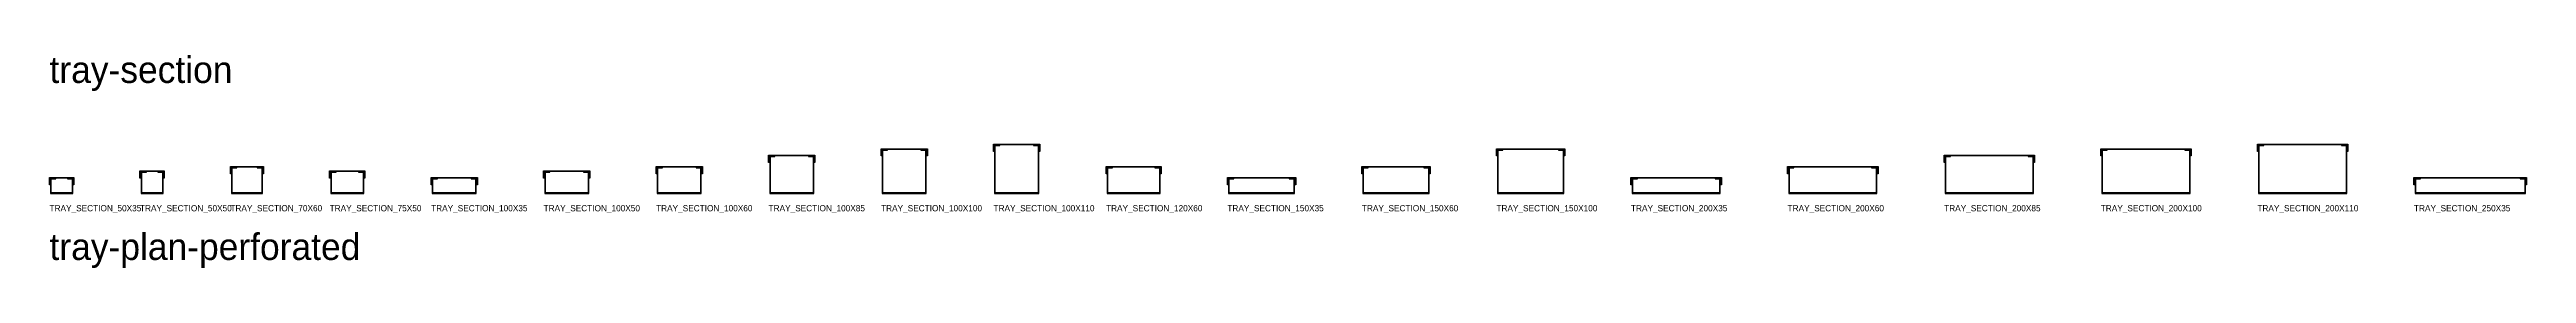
# Model space of a CAD drawing. Header units: millimetres. Extents: x 0 to 15450, y -7144 to 313.
# Drawn here: x 0 to 5615, y -168 to 313 of the extents above; entities that cross this region are included whole.
import ezdxf

# ---------------------------------------------------------------- set-up
doc = ezdxf.new("R2010")
doc.units = ezdxf.units.MM
doc.header["$LTSCALE"] = 8
doc.layers.add('TRAY', color=7, linetype='Continuous')
doc.layers.add('TRAY-COVER', color=5, linetype='Continuous')

msp = doc.modelspace()

# ---------------------------------------------------------------- texts
for s, height, p in [('tray-section', 60, (0, 250)), ('TRAY_SECTION_50X35', 14, (0, -40)), ('TRAY_SECTION_50X50', 14, (205, -40)), ('TRAY_SECTION_70X60', 14, (410, -40)), ('TRAY_SECTION_75X50', 14, (635, -40)), ('TRAY_SECTION_100X35', 14, (865, -40)), ('TRAY_SECTION_100X50', 14, (1120, -40)), ('TRAY_SECTION_100X60', 14, (1375, -40)), ('TRAY_SECTION_100X85', 14, (1630, -40)), ('TRAY_SECTION_100X100', 14, (1885, -40)), ('TRAY_SECTION_100X110', 14, (2140, -40)), ('TRAY_SECTION_120X60', 14, (2395, -40)), ('TRAY_SECTION_150X35', 14, (2670, -40)), ('TRAY_SECTION_150X60', 14, (2975, -40)), ('TRAY_SECTION_150X100', 14, (3280, -40)), ('TRAY_SECTION_200X35', 14, (3585, -40)), ('TRAY_SECTION_200X60', 14, (3940, -40)), ('TRAY_SECTION_200X85', 14, (4295, -40)), ('TRAY_SECTION_200X100', 14, (4650, -40)), ('TRAY_SECTION_200X110', 14, (5005, -40)), ('TRAY_SECTION_250X35', 14, (5360, -40)), ('tray-plan-perforated', 60, (0, -150))]:
    msp.add_text(s, height=height).set_placement(p)

# ---------------------------------------------------------------- blocks, each defined once
blk = doc.blocks.new('TCR_TRAY_SECTION_50X35')
at = {"layer": 'TRAY'}
blk.add_lwpolyline([(12, 35), (0, 35), (0, 0), (50, 0), (50, 35), (38, 35), (38, 33.5), (48.5, 33.5), (48.5, 1.5), (1.5, 1.5), (1.5, 33.5), (12, 33.5)], close=True, dxfattribs=at)
at = {"layer": 'TRAY-COVER'}
blk.add_lwpolyline([(-2.5, 20), (-2.5, 36.5), (52.5, 36.5), (52.5, 20), (51, 20), (51, 35), (-1, 35), (-1, 20)], close=True, dxfattribs=at)
blk = doc.blocks.new('TCR_TRAY_SECTION_50X50')
at = {"layer": 'TRAY'}
blk.add_lwpolyline([(12, 50), (0, 50), (0, 0), (50, 0), (50, 50), (38, 50), (38, 48.5), (48.5, 48.5), (48.5, 1.5), (1.5, 1.5), (1.5, 48.5), (12, 48.5)], close=True, dxfattribs=at)
at = {"layer": 'TRAY-COVER'}
blk.add_lwpolyline([(-2.5, 35), (-2.5, 51.5), (52.5, 51.5), (52.5, 35), (51, 35), (51, 50), (-1, 50), (-1, 35)], close=True, dxfattribs=at)
blk = doc.blocks.new('TCR_TRAY_SECTION_70X60')
at = {"layer": 'TRAY'}
blk.add_lwpolyline([(12, 60), (0, 60), (0, 0), (70, 0), (70, 60), (58, 60), (58, 58.5), (68.5, 58.5), (68.5, 1.5), (1.5, 1.5), (1.5, 58.5), (12, 58.5)], close=True, dxfattribs=at)
at = {"layer": 'TRAY-COVER'}
blk.add_lwpolyline([(-2.5, 45), (-2.5, 61.5), (72.5, 61.5), (72.5, 45), (71, 45), (71, 60), (-1, 60), (-1, 45)], close=True, dxfattribs=at)
blk = doc.blocks.new('TCR_TRAY_SECTION_75X50')
at = {"layer": 'TRAY'}
blk.add_lwpolyline([(12, 50), (0, 50), (0, 0), (75, 0), (75, 50), (63, 50), (63, 48.5), (73.5, 48.5), (73.5, 1.5), (1.5, 1.5), (1.5, 48.5), (12, 48.5)], close=True, dxfattribs=at)
at = {"layer": 'TRAY-COVER'}
blk.add_lwpolyline([(-2.5, 35), (-2.5, 51.5), (77.5, 51.5), (77.5, 35), (76, 35), (76, 50), (-1, 50), (-1, 35)], close=True, dxfattribs=at)
blk = doc.blocks.new('TCR_TRAY_SECTION_100X35')
at = {"layer": 'TRAY'}
blk.add_lwpolyline([(12, 35), (0, 35), (0, 0), (100, 0), (100, 35), (88, 35), (88, 33.5), (98.5, 33.5), (98.5, 1.5), (1.5, 1.5), (1.5, 33.5), (12, 33.5)], close=True, dxfattribs=at)
at = {"layer": 'TRAY-COVER'}
blk.add_lwpolyline([(-2.5, 20), (-2.5, 36.5), (102.5, 36.5), (102.5, 20), (101, 20), (101, 35), (-1, 35), (-1, 20)], close=True, dxfattribs=at)
blk = doc.blocks.new('TCR_TRAY_SECTION_100X50')
at = {"layer": 'TRAY'}
blk.add_lwpolyline([(12, 50), (0, 50), (0, 0), (100, 0), (100, 50), (88, 50), (88, 48.5), (98.5, 48.5), (98.5, 1.5), (1.5, 1.5), (1.5, 48.5), (12, 48.5)], close=True, dxfattribs=at)
at = {"layer": 'TRAY-COVER'}
blk.add_lwpolyline([(-2.5, 35), (-2.5, 51.5), (102.5, 51.5), (102.5, 35), (101, 35), (101, 50), (-1, 50), (-1, 35)], close=True, dxfattribs=at)
blk = doc.blocks.new('TCR_TRAY_SECTION_100X60')
at = {"layer": 'TRAY'}
blk.add_lwpolyline([(12, 60), (0, 60), (0, 0), (100, 0), (100, 60), (88, 60), (88, 58.5), (98.5, 58.5), (98.5, 1.5), (1.5, 1.5), (1.5, 58.5), (12, 58.5)], close=True, dxfattribs=at)
at = {"layer": 'TRAY-COVER'}
blk.add_lwpolyline([(-2.5, 45), (-2.5, 61.5), (102.5, 61.5), (102.5, 45), (101, 45), (101, 60), (-1, 60), (-1, 45)], close=True, dxfattribs=at)
blk = doc.blocks.new('TCR_TRAY_SECTION_100X85')
at = {"layer": 'TRAY'}
blk.add_lwpolyline([(12, 85), (0, 85), (0, 0), (100, 0), (100, 85), (88, 85), (88, 83.5), (98.5, 83.5), (98.5, 1.5), (1.5, 1.5), (1.5, 83.5), (12, 83.5)], close=True, dxfattribs=at)
at = {"layer": 'TRAY-COVER'}
blk.add_lwpolyline([(-2.5, 70), (-2.5, 86.5), (102.5, 86.5), (102.5, 70), (101, 70), (101, 85), (-1, 85), (-1, 70)], close=True, dxfattribs=at)
blk = doc.blocks.new('TCR_TRAY_SECTION_100X100')
at = {"layer": 'TRAY'}
blk.add_lwpolyline([(12, 100), (0, 100), (0, 0), (100, 0), (100, 100), (88, 100), (88, 98.5), (98.5, 98.5), (98.5, 1.5), (1.5, 1.5), (1.5, 98.5), (12, 98.5)], close=True, dxfattribs=at)
at = {"layer": 'TRAY-COVER'}
blk.add_lwpolyline([(-2.5, 85), (-2.5, 101.5), (102.5, 101.5), (102.5, 85), (101, 85), (101, 100), (-1, 100), (-1, 85)], close=True, dxfattribs=at)
blk = doc.blocks.new('TCR_TRAY_SECTION_100X110')
at = {"layer": 'TRAY'}
blk.add_lwpolyline([(12, 110), (0, 110), (0, 0), (100, 0), (100, 110), (88, 110), (88, 108.5), (98.5, 108.5), (98.5, 1.5), (1.5, 1.5), (1.5, 108.5), (12, 108.5)], close=True, dxfattribs=at)
at = {"layer": 'TRAY-COVER'}
blk.add_lwpolyline([(-2.5, 95), (-2.5, 111.5), (102.5, 111.5), (102.5, 95), (101, 95), (101, 110), (-1, 110), (-1, 95)], close=True, dxfattribs=at)
blk = doc.blocks.new('TCR_TRAY_SECTION_120X60')
at = {"layer": 'TRAY'}
blk.add_lwpolyline([(12, 60), (0, 60), (0, 0), (120, 0), (120, 60), (108, 60), (108, 58.5), (118.5, 58.5), (118.5, 1.5), (1.5, 1.5), (1.5, 58.5), (12, 58.5)], close=True, dxfattribs=at)
at = {"layer": 'TRAY-COVER'}
blk.add_lwpolyline([(-2.5, 45), (-2.5, 61.5), (122.5, 61.5), (122.5, 45), (121, 45), (121, 60), (-1, 60), (-1, 45)], close=True, dxfattribs=at)
blk = doc.blocks.new('TCR_TRAY_SECTION_150X35')
at = {"layer": 'TRAY'}
blk.add_lwpolyline([(12, 35), (0, 35), (0, 0), (150, 0), (150, 35), (138, 35), (138, 33.5), (148.5, 33.5), (148.5, 1.5), (1.5, 1.5), (1.5, 33.5), (12, 33.5)], close=True, dxfattribs=at)
at = {"layer": 'TRAY-COVER'}
blk.add_lwpolyline([(-2.5, 20), (-2.5, 36.5), (152.5, 36.5), (152.5, 20), (151, 20), (151, 35), (-1, 35), (-1, 20)], close=True, dxfattribs=at)
blk = doc.blocks.new('TCR_TRAY_SECTION_150X60')
at = {"layer": 'TRAY'}
blk.add_lwpolyline([(12, 60), (0, 60), (0, 0), (150, 0), (150, 60), (138, 60), (138, 58.5), (148.5, 58.5), (148.5, 1.5), (1.5, 1.5), (1.5, 58.5), (12, 58.5)], close=True, dxfattribs=at)
at = {"layer": 'TRAY-COVER'}
blk.add_lwpolyline([(-2.5, 45), (-2.5, 61.5), (152.5, 61.5), (152.5, 45), (151, 45), (151, 60), (-1, 60), (-1, 45)], close=True, dxfattribs=at)
blk = doc.blocks.new('TCR_TRAY_SECTION_150X100')
at = {"layer": 'TRAY'}
blk.add_lwpolyline([(12, 100), (0, 100), (0, 0), (150, 0), (150, 100), (138, 100), (138, 98.5), (148.5, 98.5), (148.5, 1.5), (1.5, 1.5), (1.5, 98.5), (12, 98.5)], close=True, dxfattribs=at)
at = {"layer": 'TRAY-COVER'}
blk.add_lwpolyline([(-2.5, 85), (-2.5, 101.5), (152.5, 101.5), (152.5, 85), (151, 85), (151, 100), (-1, 100), (-1, 85)], close=True, dxfattribs=at)
blk = doc.blocks.new('TCR_TRAY_SECTION_200X35')
at = {"layer": 'TRAY'}
blk.add_lwpolyline([(12, 35), (0, 35), (0, 0), (200, 0), (200, 35), (188, 35), (188, 33.5), (198.5, 33.5), (198.5, 1.5), (1.5, 1.5), (1.5, 33.5), (12, 33.5)], close=True, dxfattribs=at)
at = {"layer": 'TRAY-COVER'}
blk.add_lwpolyline([(-2.5, 20), (-2.5, 36.5), (202.5, 36.5), (202.5, 20), (201, 20), (201, 35), (-1, 35), (-1, 20)], close=True, dxfattribs=at)
blk = doc.blocks.new('TCR_TRAY_SECTION_200X60')
at = {"layer": 'TRAY'}
blk.add_lwpolyline([(12, 60), (0, 60), (0, 0), (200, 0), (200, 60), (188, 60), (188, 58.5), (198.5, 58.5), (198.5, 1.5), (1.5, 1.5), (1.5, 58.5), (12, 58.5)], close=True, dxfattribs=at)
at = {"layer": 'TRAY-COVER'}
blk.add_lwpolyline([(-2.5, 45), (-2.5, 61.5), (202.5, 61.5), (202.5, 45), (201, 45), (201, 60), (-1, 60), (-1, 45)], close=True, dxfattribs=at)
blk = doc.blocks.new('TCR_TRAY_SECTION_200X85')
at = {"layer": 'TRAY'}
blk.add_lwpolyline([(12, 85), (0, 85), (0, 0), (200, 0), (200, 85), (188, 85), (188, 83.5), (198.5, 83.5), (198.5, 1.5), (1.5, 1.5), (1.5, 83.5), (12, 83.5)], close=True, dxfattribs=at)
at = {"layer": 'TRAY-COVER'}
blk.add_lwpolyline([(-2.5, 70), (-2.5, 86.5), (202.5, 86.5), (202.5, 70), (201, 70), (201, 85), (-1, 85), (-1, 70)], close=True, dxfattribs=at)
blk = doc.blocks.new('TCR_TRAY_SECTION_200X100')
at = {"layer": 'TRAY'}
blk.add_lwpolyline([(12, 100), (0, 100), (0, 0), (200, 0), (200, 100), (188, 100), (188, 98.5), (198.5, 98.5), (198.5, 1.5), (1.5, 1.5), (1.5, 98.5), (12, 98.5)], close=True, dxfattribs=at)
at = {"layer": 'TRAY-COVER'}
blk.add_lwpolyline([(-2.5, 85), (-2.5, 101.5), (202.5, 101.5), (202.5, 85), (201, 85), (201, 100), (-1, 100), (-1, 85)], close=True, dxfattribs=at)
blk = doc.blocks.new('TCR_TRAY_SECTION_200X110')
at = {"layer": 'TRAY'}
blk.add_lwpolyline([(12, 110), (0, 110), (0, 0), (200, 0), (200, 110), (188, 110), (188, 108.5), (198.5, 108.5), (198.5, 1.5), (1.5, 1.5), (1.5, 108.5), (12, 108.5)], close=True, dxfattribs=at)
at = {"layer": 'TRAY-COVER'}
blk.add_lwpolyline([(-2.5, 95), (-2.5, 111.5), (202.5, 111.5), (202.5, 95), (201, 95), (201, 110), (-1, 110), (-1, 95)], close=True, dxfattribs=at)
blk = doc.blocks.new('TCR_TRAY_SECTION_250X35')
at = {"layer": 'TRAY'}
blk.add_lwpolyline([(12, 35), (0, 35), (0, 0), (250, 0), (250, 35), (238, 35), (238, 33.5), (248.5, 33.5), (248.5, 1.5), (1.5, 1.5), (1.5, 33.5), (12, 33.5)], close=True, dxfattribs=at)
at = {"layer": 'TRAY-COVER'}
blk.add_lwpolyline([(-2.5, 20), (-2.5, 36.5), (252.5, 36.5), (252.5, 20), (251, 20), (251, 35), (-1, 35), (-1, 20)], close=True, dxfattribs=at)

# ---------------------------------------------------------------- block references
for name, p in [('TCR_TRAY_SECTION_70X60', (412.5, 0)), ('TCR_TRAY_SECTION_100X60', (1377.5, 0)), ('TCR_TRAY_SECTION_100X85', (1632.5, 0)), ('TCR_TRAY_SECTION_100X100', (1887.5, 0)), ('TCR_TRAY_SECTION_100X110', (2142.5, 0)), ('TCR_TRAY_SECTION_120X60', (2397.5, 0)), ('TCR_TRAY_SECTION_150X60', (2977.5, 0)), ('TCR_TRAY_SECTION_150X100', (3282.5, 0)), ('TCR_TRAY_SECTION_200X60', (3942.5, 0)), ('TCR_TRAY_SECTION_200X85', (4297.5, 0)), ('TCR_TRAY_SECTION_200X100', (4652.5, 0)), ('TCR_TRAY_SECTION_200X110', (5007.5, 0)), ('TCR_TRAY_SECTION_50X35', (2.5, 0)), ('TCR_TRAY_SECTION_50X50', (207.5, 0)), ('TCR_TRAY_SECTION_75X50', (637.5, 0)), ('TCR_TRAY_SECTION_100X35', (867.5, 0)), ('TCR_TRAY_SECTION_100X50', (1122.5, 0)), ('TCR_TRAY_SECTION_150X35', (2672.5, 0)), ('TCR_TRAY_SECTION_200X35', (3587.5, 0)), ('TCR_TRAY_SECTION_250X35', (5362.5, 0))]:
    msp.add_blockref(name, p)

msp.set_redraw_order([(e.dxf.handle, doc.entitydb.next_handle()) for e in msp.query("TEXT MTEXT ATTDEF DIMENSION ARC_DIMENSION")])  # texts and dimensions are drawn at this point

doc.saveas('drawing.dxf')
